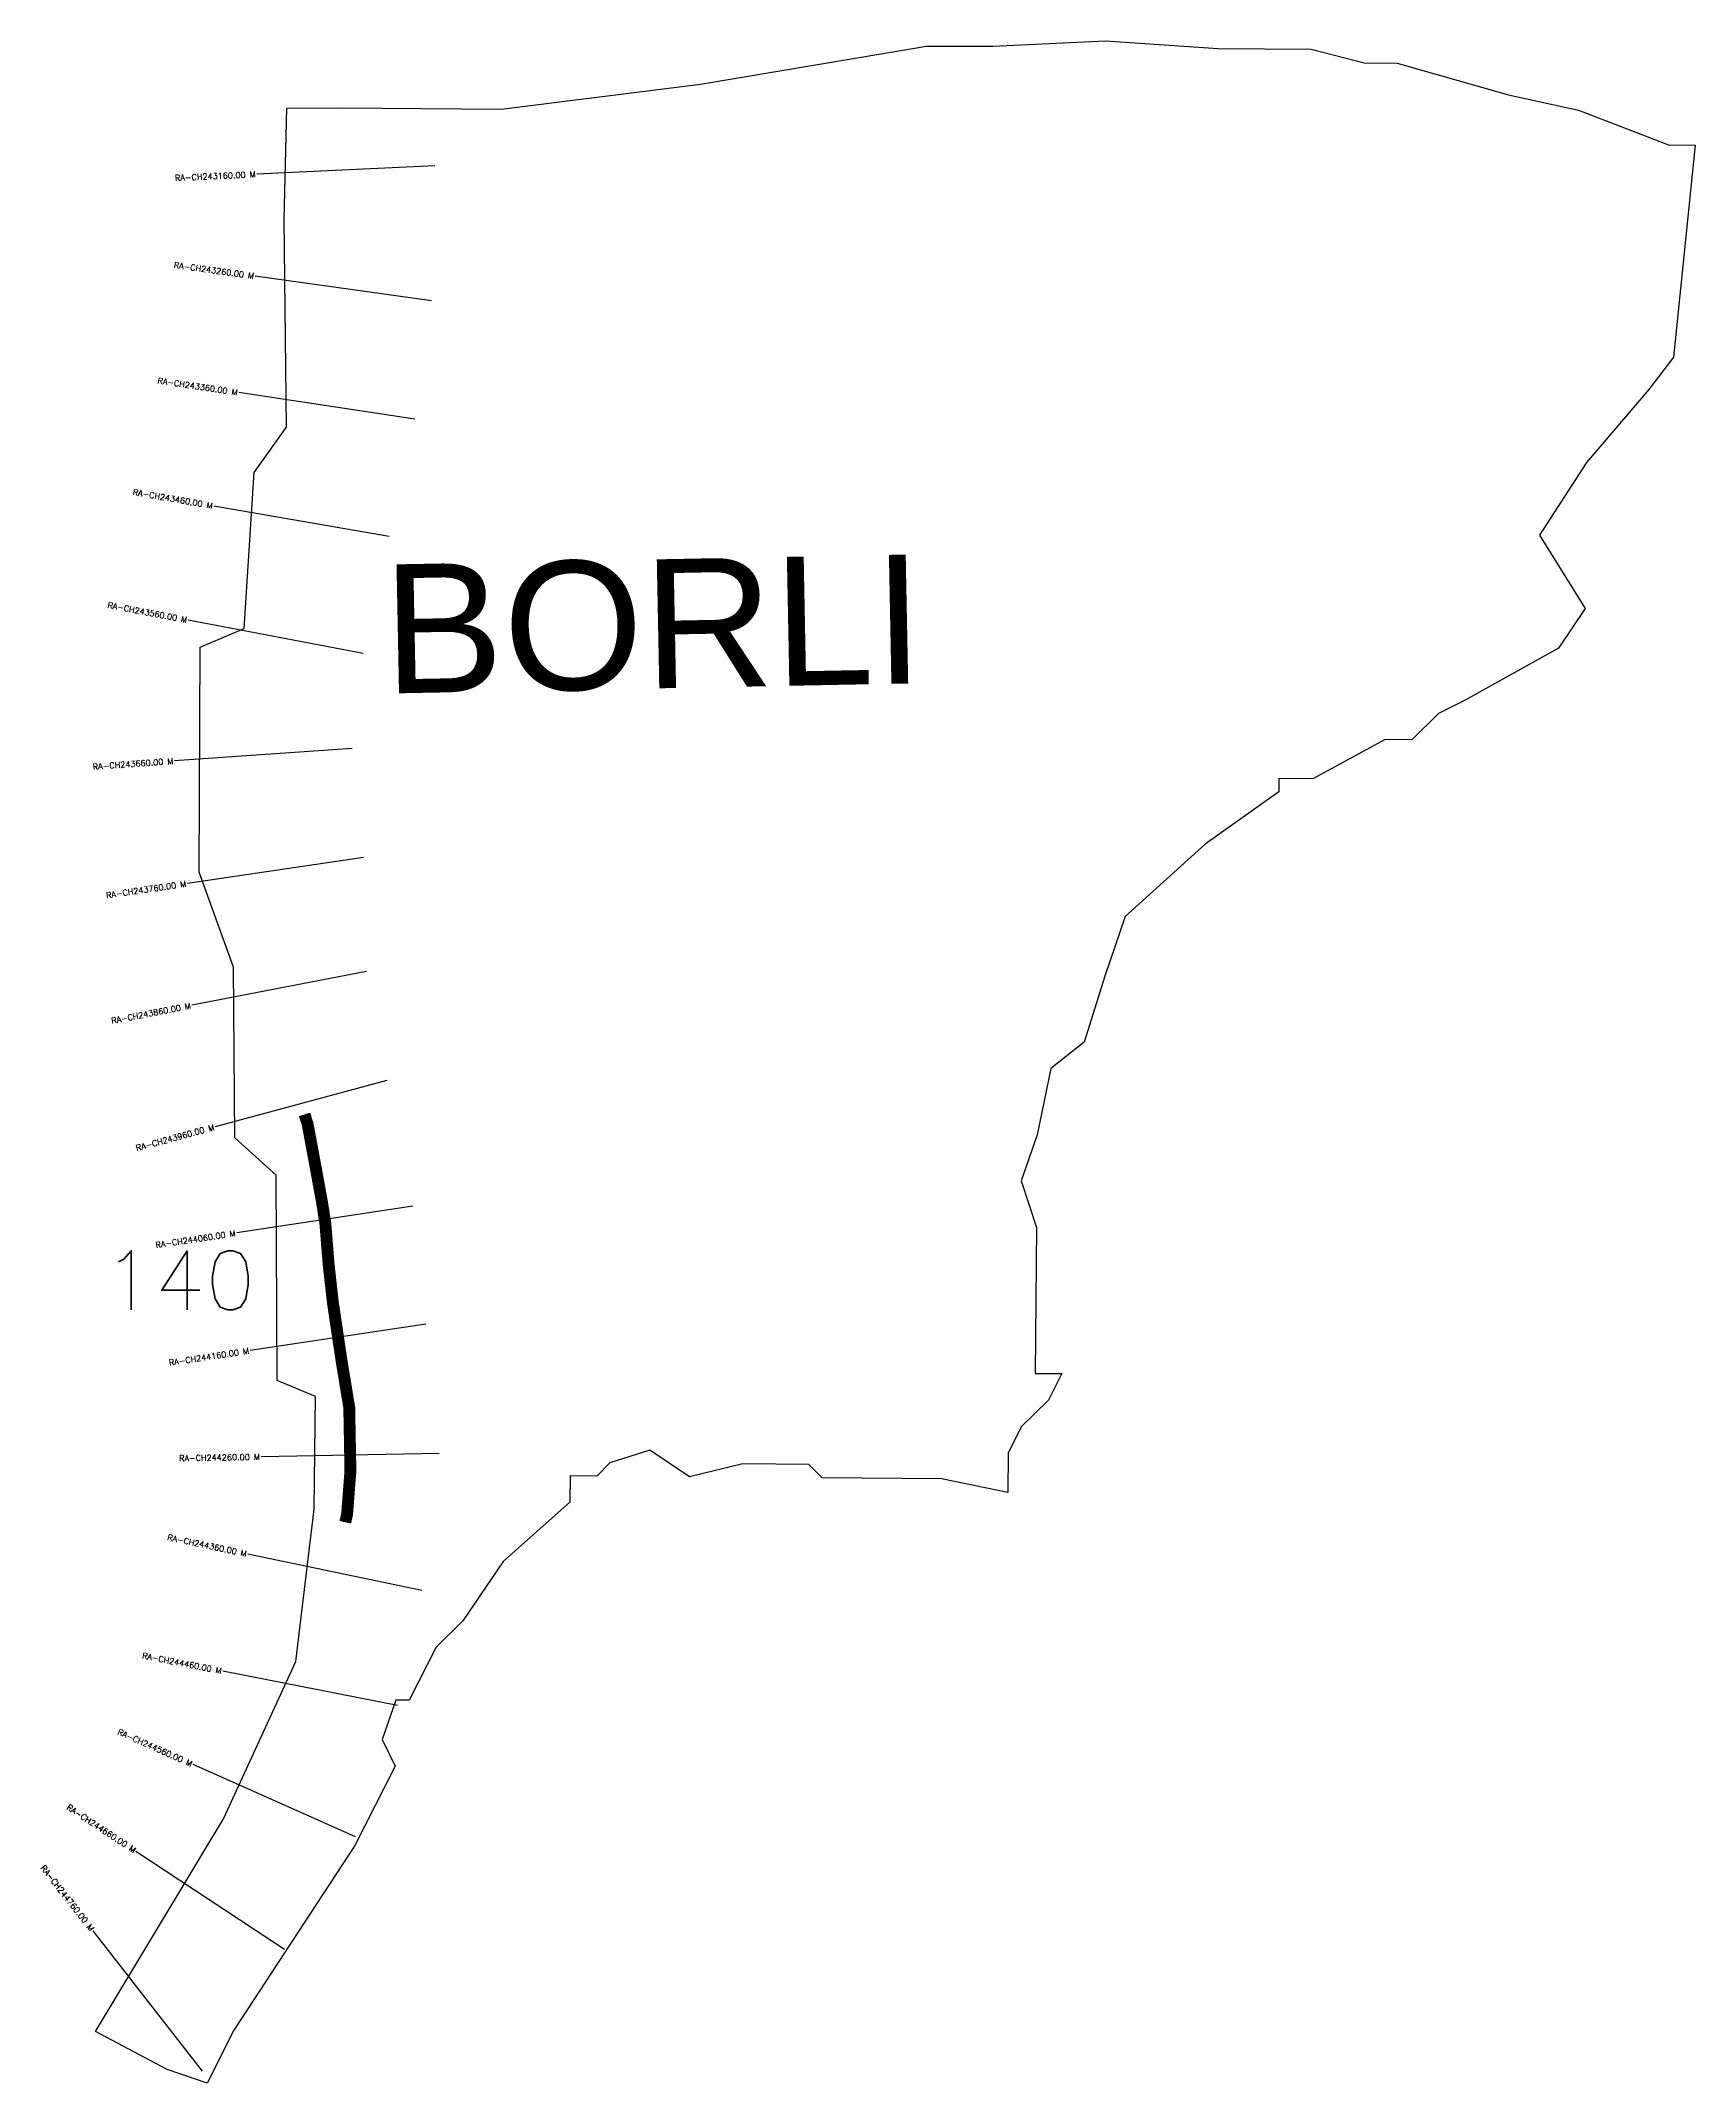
# Model space of a CAD drawing. Header units: metres. Extents: x 279266 to 280661, y 2047145 to 2048867.
import ezdxf
from ezdxf.enums import TextEntityAlignment as Align

# ---------------------------------------------------------------- set-up
doc = ezdxf.new("R2010")
doc.units = ezdxf.units.M
for name, color, linetype in [('ARTIFICIALLY PROTECTED', 4, 'Continuous'), ('CS', 134, 'Continuous'), ('CSMark', 6, 'Continuous'), ('VILLAGE NAME', 250, 'Continuous')]:
    doc.layers.add(name, color=color, linetype=linetype)
doc.styles.get("Standard").update_dxf_attribs({"font": 'simplex.shx'})

msp = doc.modelspace()

# ---------------------------------------------------------------- linework, layer by layer
at = {"color": 6, "flags": 128}
msp.add_lwpolyline([(279473.1, 2048810.4), (279519.8, 2048810.7), (279654, 2048809.6), (279822, 2048830.6), (280012.4, 2048862.7), (280068.3, 2048862.7), (280163.5, 2048867.1), (280258.5, 2048860.7), (280336.8, 2048860.1), (280381.4, 2048848.6), (280409.4, 2048848.4), (280503.1, 2048821.7), (280562.2, 2048808.6), (280638.1, 2048779.4), (280660.5, 2048779.2), (280642.3, 2048600.4), (280621.4, 2048573), (280568.9, 2048511.5), (280529.3, 2048450.3), (280567.9, 2048388.5), (280545.3, 2048355.1), (280466.6, 2048311), (280444.2, 2048300), (280421.6, 2048277.8), (280399.2, 2048278), (280338.1, 2048244.9), (280309.5, 2048245.1), (280309.4, 2048233.9), (280247.5, 2048189.7), (280179.9, 2048128.7), (280162.8, 2048078.5), (280145.5, 2048022.7), (280117.4, 2048000.6), (280105.8, 2047944.7), (280092.4, 2047905.7), (280105.2, 2047866.4), (280104.2, 2047743.4), (280126.5, 2047743.2), (280115.2, 2047720.9), (280092.6, 2047698.7), (280081.3, 2047676.4), (280081, 2047642.9), (280025.2, 2047654.5), (279924.5, 2047655.3), (279913.4, 2047666.6), (279857.5, 2047667.1), (279812.6, 2047656.2), (279779.3, 2047678.8), (279745.6, 2047667.9), (279734.4, 2047656.9), (279712, 2047657), (279711.8, 2047634.7), (279655.5, 2047584.8), (279621.5, 2047534.7), (279599, 2047512.5), (279576.3, 2047467.9), (279565.1, 2047468), (279553.6, 2047434.6), (279564.6, 2047412.1), (279530.5, 2047345.3), (279428.6, 2047189.5), (279405.9, 2047144.9), (279372.4, 2047156.4), (279311.8, 2047188.4), (279419.8, 2047367.8), (279480.7, 2047500.4), (279496.3, 2047629), (279497.4, 2047723.8), (279465.1, 2047737.5), (279464.3, 2047910.7), (279429.3, 2047942.2), (279428.2, 2048085.9), (279399.4, 2048166.2), (279400.2, 2048355.7), (279437.1, 2048371.5), (279445.7, 2048503.2), (279473, 2048541.4), (279471, 2048716.4), (279473.1, 2048810.4)], dxfattribs=at)
at = {"layer": 'ARTIFICIALLY PROTECTED', "const_width": 10, "flags": 128}
msp.add_lwpolyline([(279488.1, 2047961.8), (279490.7, 2047953.6), (279496.8, 2047920.9), (279502.9, 2047887.5), (279505.7, 2047869.4), (279508.4, 2047835.4), (279512, 2047803.1), (279519.4, 2047753.5), (279525.8, 2047714.6), (279526.8, 2047661.2), (279524, 2047624.9), (279522.5, 2047617.9)], dxfattribs=at)
at = {"layer": 'CS'}
for p, q in [((279597.9, 2048761.6), (279448, 2048754.6)), ((279595.1, 2048647.9), (279446.5, 2048668.7)), ((279581, 2048548.2), (279432.7, 2048570.5)), ((279559.4, 2048449), (279411.6, 2048474.8)), ((279537.4, 2048350.4), (279390, 2048378.6)), ((279528.2, 2048270.5), (279378.6, 2048259.9)), ((279537.7, 2048178.5), (279389.3, 2048156.6)), ((279540.4, 2048082.3), (279393.1, 2048053.8)), ((279557.6, 2047990.5), (279412.8, 2047951.4)), ((279579.3, 2047884.3), (279430.9, 2047861.9)), ((279590.5, 2047784.9), (279442.2, 2047762.7)), ((279601.5, 2047675.9), (279451.5, 2047673.1)), ((279587, 2047560.3), (279440.3, 2047591.1)), ((279566.4, 2047463.5), (279419.2, 2047492.3)), ((279531.2, 2047352.5), (279394.1, 2047413.5)), ((279471.2, 2047257.6), (279346, 2047340.3)), ((279402.2, 2047155.1), (279309.8, 2047273.3))]:
    msp.add_line(p, q, dxfattribs=at)

# ---------------------------------------------------------------- texts
at = {"insert": (279318.5, 2047846.9), "char_height": 50, "attachment_point": 1}
msp.add_mtext_dynamic_manual_height_columns('140', width=84.374, gutter_width=1, heights=[74.2], dxfattribs=at)
at = {"layer": 'CSMark'}
for s, rotation, p in [('RA-CH243160.00 M', 2.6442, (279447, 2048754.6)), ('RA-CH243260.00 M', 352.0568, (279445.5, 2048668.8)), ('RA-CH243360.00 M', 351.4597, (279431.7, 2048570.6)), ('RA-CH243460.00 M', 350.0758, (279410.6, 2048475)), ('RA-CH243560.00 M', 349.1862, (279389.1, 2048378.7)), ('RA-CH243660.00 M', 4.0625, (279377.6, 2048259.8)), ('RA-CH243760.00 M', 8.4054, (279388.3, 2048156.4)), ('RA-CH243860.00 M', 10.9442, (279392.1, 2048053.6)), ('RA-CH243960.00 M', 15.1275, (279411.9, 2047951.1)), ('RA-CH244060.00 M', 8.5816, (279429.9, 2047861.7)), ('RA-CH244160.00 M', 8.517, (279441.2, 2047762.5)), ('RA-CH244260.00 M', 1.0486, (279450.5, 2047673.1)), ('RA-CH244360.00 M', 348.1309, (279439.3, 2047591.3)), ('RA-CH244460.00 M', 348.9311, (279418.2, 2047492.5)), ('RA-CH244560.00 M', 336.0342, (279393.2, 2047413.9)), ('RA-CH244660.00 M', 326.5394, (279345.2, 2047340.8)), ('RA-CH244760.00 M', 308.0146, (279309.2, 2047274.1))]:
    msp.add_text(s, height=5, rotation=rotation, dxfattribs=at).set_placement(p, align=Align.MIDDLE_RIGHT)
at = {"layer": 'VILLAGE NAME', "insert": (279553.2, 2048425.4), "char_height": 108.748, "attachment_point": 1, "rotation": 1.1028}
msp.add_mtext_dynamic_manual_height_columns('{\\fArial|b0|i0|c0|p34;BORLI}', width=726.929, gutter_width=543.7, heights=[0], dxfattribs=at)

doc.saveas('drawing.dxf')
